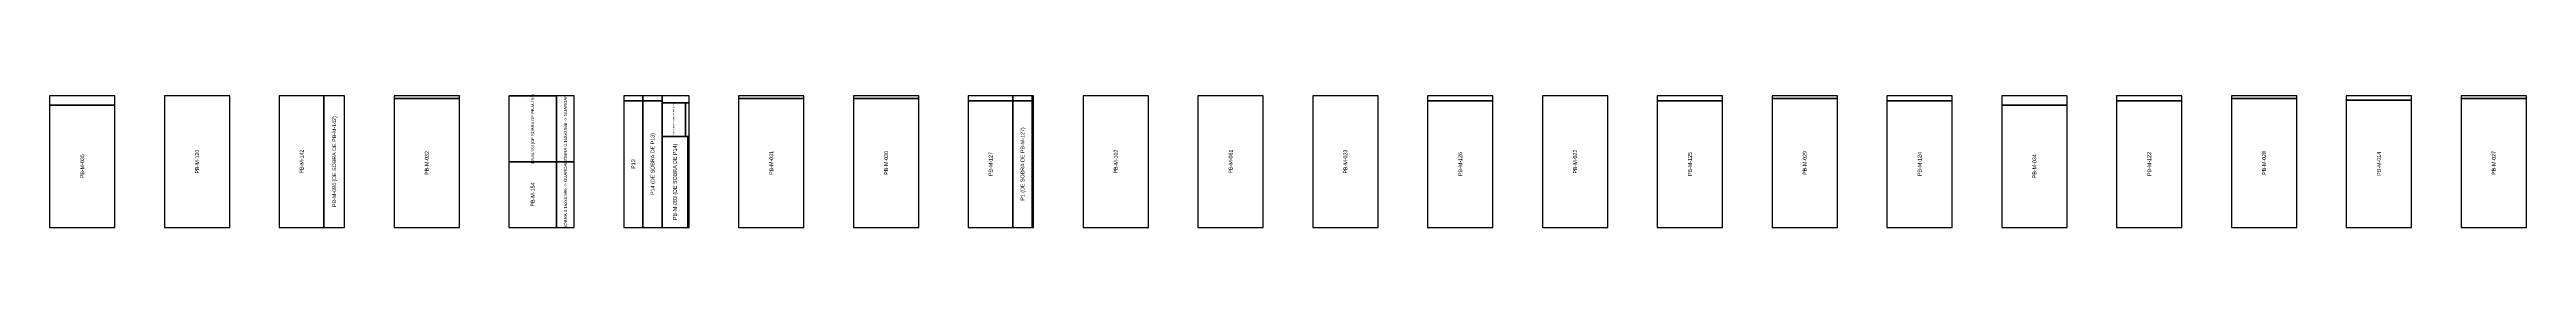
# Model space of a CAD drawing. Header units: metres. Extents: x 261.3 to 349, y -132.1 to -56.9.
# Drawn here: x 272.47 to 295.03, y -79.75 to -78.56 of the extents above; entities that cross this region are included whole.
import ezdxf
from ezdxf.enums import TextEntityAlignment as Align

# ---------------------------------------------------------------- set-up
doc = ezdxf.new("R2010")
doc.units = ezdxf.units.M
for name, color, linetype in [('PLAN-CORTE-DESPERDICIO', 1, 'Continuous'), ('PLAN-CORTE-PIEZAS-A-ABRIR', 7, 'Continuous'), ('PLAN-CORTE-RECORTES', 3, 'Continuous'), ('PLAN-CORTE-SOBRANTES', 2, 'Continuous'), ('PLAN-CORTE-TEXTOS', 5, 'Continuous')]:
    doc.layers.add(name, color=color, linetype=linetype)

msp = doc.modelspace()

# ---------------------------------------------------------------- linework, layer by layer
at = {"layer": 'PLAN-CORTE-DESPERDICIO'}
for points in [[(272.471, -78.643), (273.067, -78.643), (273.067, -78.559), (272.471, -78.559)], [(275.609, -78.583), (276.205, -78.583), (276.205, -78.559), (275.609, -78.559)], [(277.701, -78.603), (277.876, -78.603), (277.876, -78.559), (277.701, -78.559)], [(277.876, -78.603), (278.051, -78.603), (278.051, -78.559), (277.876, -78.559)], [(278.051, -78.621), (278.297, -78.621), (278.297, -78.559), (278.051, -78.559)], [(278.263, -78.927), (278.297, -78.927), (278.297, -78.621), (278.263, -78.621)], [(278.747, -78.583), (279.343, -78.583), (279.343, -78.559), (278.747, -78.559)], [(279.793, -78.583), (280.389, -78.583), (280.389, -78.559), (279.793, -78.559)], [(280.839, -78.603), (281.247, -78.603), (281.247, -78.559), (280.839, -78.559)], [(281.247, -78.603), (281.422, -78.603), (281.422, -78.559), (281.247, -78.559)], [(281.422, -79.753), (281.435, -79.753), (281.435, -78.559), (281.422, -78.559)], [(285.023, -78.603), (285.619, -78.603), (285.619, -78.559), (285.023, -78.559)], [(287.115, -78.603), (287.711, -78.603), (287.711, -78.559), (287.115, -78.559)], [(288.161, -78.583), (288.757, -78.583), (288.757, -78.559), (288.161, -78.559)], [(289.207, -78.603), (289.803, -78.603), (289.803, -78.559), (289.207, -78.559)], [(290.253, -78.643), (290.849, -78.643), (290.849, -78.559), (290.253, -78.559)], [(291.299, -78.603), (291.895, -78.603), (291.895, -78.559), (291.299, -78.559)], [(292.345, -78.583), (292.941, -78.583), (292.941, -78.559), (292.345, -78.559)], [(293.391, -78.599), (293.987, -78.599), (293.987, -78.559), (293.391, -78.559)], [(294.437, -78.583), (295.033, -78.583), (295.033, -78.559), (294.437, -78.559)], [(278.285, -79.753), (278.297, -79.753), (278.297, -78.927), (278.285, -78.927)]]:
    msp.add_lwpolyline(points, close=True, dxfattribs=at)
at = {"layer": 'PLAN-CORTE-PIEZAS-A-ABRIR'}
for points in [[(272.471, -79.753), (273.067, -79.753), (273.067, -78.559), (272.471, -78.559)], [(273.517, -79.753), (274.113, -79.753), (274.113, -78.559), (273.517, -78.559)], [(274.563, -79.753), (275.159, -79.753), (275.159, -78.559), (274.563, -78.559)], [(275.609, -79.753), (276.205, -79.753), (276.205, -78.559), (275.609, -78.559)], [(276.655, -79.753), (277.251, -79.753), (277.251, -78.559), (276.655, -78.559)], [(277.701, -79.753), (278.297, -79.753), (278.297, -78.559), (277.701, -78.559)], [(278.747, -79.753), (279.343, -79.753), (279.343, -78.559), (278.747, -78.559)], [(279.793, -79.753), (280.389, -79.753), (280.389, -78.559), (279.793, -78.559)], [(280.839, -79.753), (281.435, -79.753), (281.435, -78.559), (280.839, -78.559)], [(281.885, -79.753), (282.481, -79.753), (282.481, -78.559), (281.885, -78.559)], [(282.931, -79.753), (283.527, -79.753), (283.527, -78.559), (282.931, -78.559)], [(283.977, -79.753), (284.573, -79.753), (284.573, -78.559), (283.977, -78.559)], [(285.023, -79.753), (285.619, -79.753), (285.619, -78.559), (285.023, -78.559)], [(286.069, -79.753), (286.665, -79.753), (286.665, -78.559), (286.069, -78.559)], [(287.115, -79.753), (287.711, -79.753), (287.711, -78.559), (287.115, -78.559)], [(288.161, -79.753), (288.757, -79.753), (288.757, -78.559), (288.161, -78.559)], [(289.207, -79.753), (289.803, -79.753), (289.803, -78.559), (289.207, -78.559)], [(290.253, -79.753), (290.849, -79.753), (290.849, -78.559), (290.253, -78.559)], [(291.299, -79.753), (291.895, -79.753), (291.895, -78.559), (291.299, -78.559)], [(292.345, -79.753), (292.941, -79.753), (292.941, -78.559), (292.345, -78.559)], [(293.391, -79.753), (293.987, -79.753), (293.987, -78.559), (293.391, -78.559)], [(294.437, -79.753), (295.033, -79.753), (295.033, -78.559), (294.437, -78.559)]]:
    msp.add_lwpolyline(points, close=True, dxfattribs=at)
at = {"layer": 'PLAN-CORTE-RECORTES'}
for points in [[(272.471, -79.753), (273.067, -79.753), (273.067, -78.643), (272.471, -78.643)], [(273.517, -79.753), (274.113, -79.753), (274.113, -78.559), (273.517, -78.559)], [(274.563, -79.753), (274.971, -79.753), (274.971, -78.559), (274.563, -78.559)], [(274.971, -79.753), (275.157, -79.753), (275.157, -78.559), (274.971, -78.559)], [(275.609, -79.753), (276.205, -79.753), (276.205, -78.583), (275.609, -78.583)], [(276.655, -79.157), (277.089, -79.157), (277.089, -78.561), (276.655, -78.561)], [(277.701, -79.753), (277.876, -79.753), (277.876, -78.603), (277.701, -78.603)], [(277.876, -79.753), (278.051, -79.753), (278.051, -78.603), (277.876, -78.603)], [(278.051, -78.927), (278.263, -78.927), (278.263, -78.621), (278.051, -78.621)], [(278.747, -79.753), (279.343, -79.753), (279.343, -78.583), (278.747, -78.583)], [(279.793, -79.753), (280.389, -79.753), (280.389, -78.583), (279.793, -78.583)], [(280.839, -79.753), (281.247, -79.753), (281.247, -78.603), (280.839, -78.603)], [(281.247, -79.753), (281.422, -79.753), (281.422, -78.603), (281.247, -78.603)], [(281.885, -79.753), (282.481, -79.753), (282.481, -78.559), (281.885, -78.559)], [(282.931, -79.753), (283.527, -79.753), (283.527, -78.559), (282.931, -78.559)], [(283.977, -79.753), (284.573, -79.753), (284.573, -78.559), (283.977, -78.559)], [(285.023, -79.753), (285.619, -79.753), (285.619, -78.603), (285.023, -78.603)], [(286.069, -79.753), (286.665, -79.753), (286.665, -78.559), (286.069, -78.559)], [(287.115, -79.753), (287.711, -79.753), (287.711, -78.603), (287.115, -78.603)], [(288.161, -79.753), (288.757, -79.753), (288.757, -78.583), (288.161, -78.583)], [(289.207, -79.753), (289.803, -79.753), (289.803, -78.603), (289.207, -78.603)], [(290.253, -79.753), (290.849, -79.753), (290.849, -78.643), (290.253, -78.643)], [(291.299, -79.753), (291.895, -79.753), (291.895, -78.603), (291.299, -78.603)], [(292.345, -79.753), (292.941, -79.753), (292.941, -78.583), (292.345, -78.583)], [(293.391, -79.753), (293.987, -79.753), (293.987, -78.599), (293.391, -78.599)], [(294.437, -79.753), (295.033, -79.753), (295.033, -78.583), (294.437, -78.583)], [(278.051, -79.753), (278.285, -79.753), (278.285, -78.927), (278.051, -78.927)], [(276.655, -79.753), (277.089, -79.753), (277.089, -79.157), (276.655, -79.157)]]:
    msp.add_lwpolyline(points, close=True, dxfattribs=at)
at = {"layer": 'PLAN-CORTE-SOBRANTES'}
for points in [[(277.089, -79.157), (277.251, -79.157), (277.251, -78.559), (277.089, -78.559)], [(277.089, -79.753), (277.251, -79.753), (277.251, -79.157), (277.089, -79.157)]]:
    msp.add_lwpolyline(points, close=True, dxfattribs=at)

# ---------------------------------------------------------------- texts
at = {"layer": 'PLAN-CORTE-TEXTOS'}
for s, height, p in [('PB-M-153 (DE SOBRA DE PB-M-154)', 0.0267, (276.872, -78.859)), ('SOBRA 0.162x0.598 -> GUARDAR', 0.02848, (277.17, -78.858)), ('R2-fondo-8 (DE SOBRA DE PB-M-083)', 0.01288, (278.157, -78.774)), ('PB-M-084 (DE SOBRA DE PB-M-142)', 0.035, (275.064, -79.156)), ('P14 (DE SOBRA DE P13)', 0.035, (277.964, -79.178)), ('P1 (DE SOBRA DE PB-M-127)', 0.035, (281.334, -79.178)), ('PB-M-035', 0.035, (272.769, -79.198)), ('PB-M-120', 0.035, (273.815, -79.156)), ('PB-M-142', 0.035, (274.767, -79.156)), ('PB-M-032', 0.035, (275.907, -79.168)), ('SOBRA 0.162x0.596 -> GUARDAR', 0.02838, (277.17, -79.455)), ('P13', 0.035, (277.788, -79.178)), ('PB-M-083 (DE SOBRA DE P14)', 0.035, (278.168, -79.34)), ('PB-M-031', 0.035, (279.045, -79.168)), ('PB-M-030', 0.035, (280.091, -79.168)), ('PB-M-127', 0.035, (281.043, -79.178)), ('PB-M-102', 0.035, (282.183, -79.156)), ('PB-M-081', 0.035, (283.229, -79.156)), ('PB-M-023', 0.035, (284.275, -79.156)), ('PB-M-126', 0.035, (285.321, -79.178)), ('PB-M-022', 0.035, (286.367, -79.156)), ('PB-M-125', 0.035, (287.413, -79.178)), ('PB-M-029', 0.035, (288.459, -79.168)), ('PB-M-124', 0.035, (289.505, -79.178)), ('PB-M-034', 0.035, (290.551, -79.198)), ('PB-M-123', 0.035, (291.597, -79.178)), ('PB-M-028', 0.035, (292.643, -79.168)), ('PB-M-014', 0.035, (293.689, -79.176)), ('PB-M-027', 0.035, (294.735, -79.168)), ('PB-M-154', 0.035, (276.872, -79.455))]:
    msp.add_text(s, height=height, rotation=90, dxfattribs=at).set_placement(p, align=Align.MIDDLE_CENTER)

doc.saveas('drawing.dxf')
